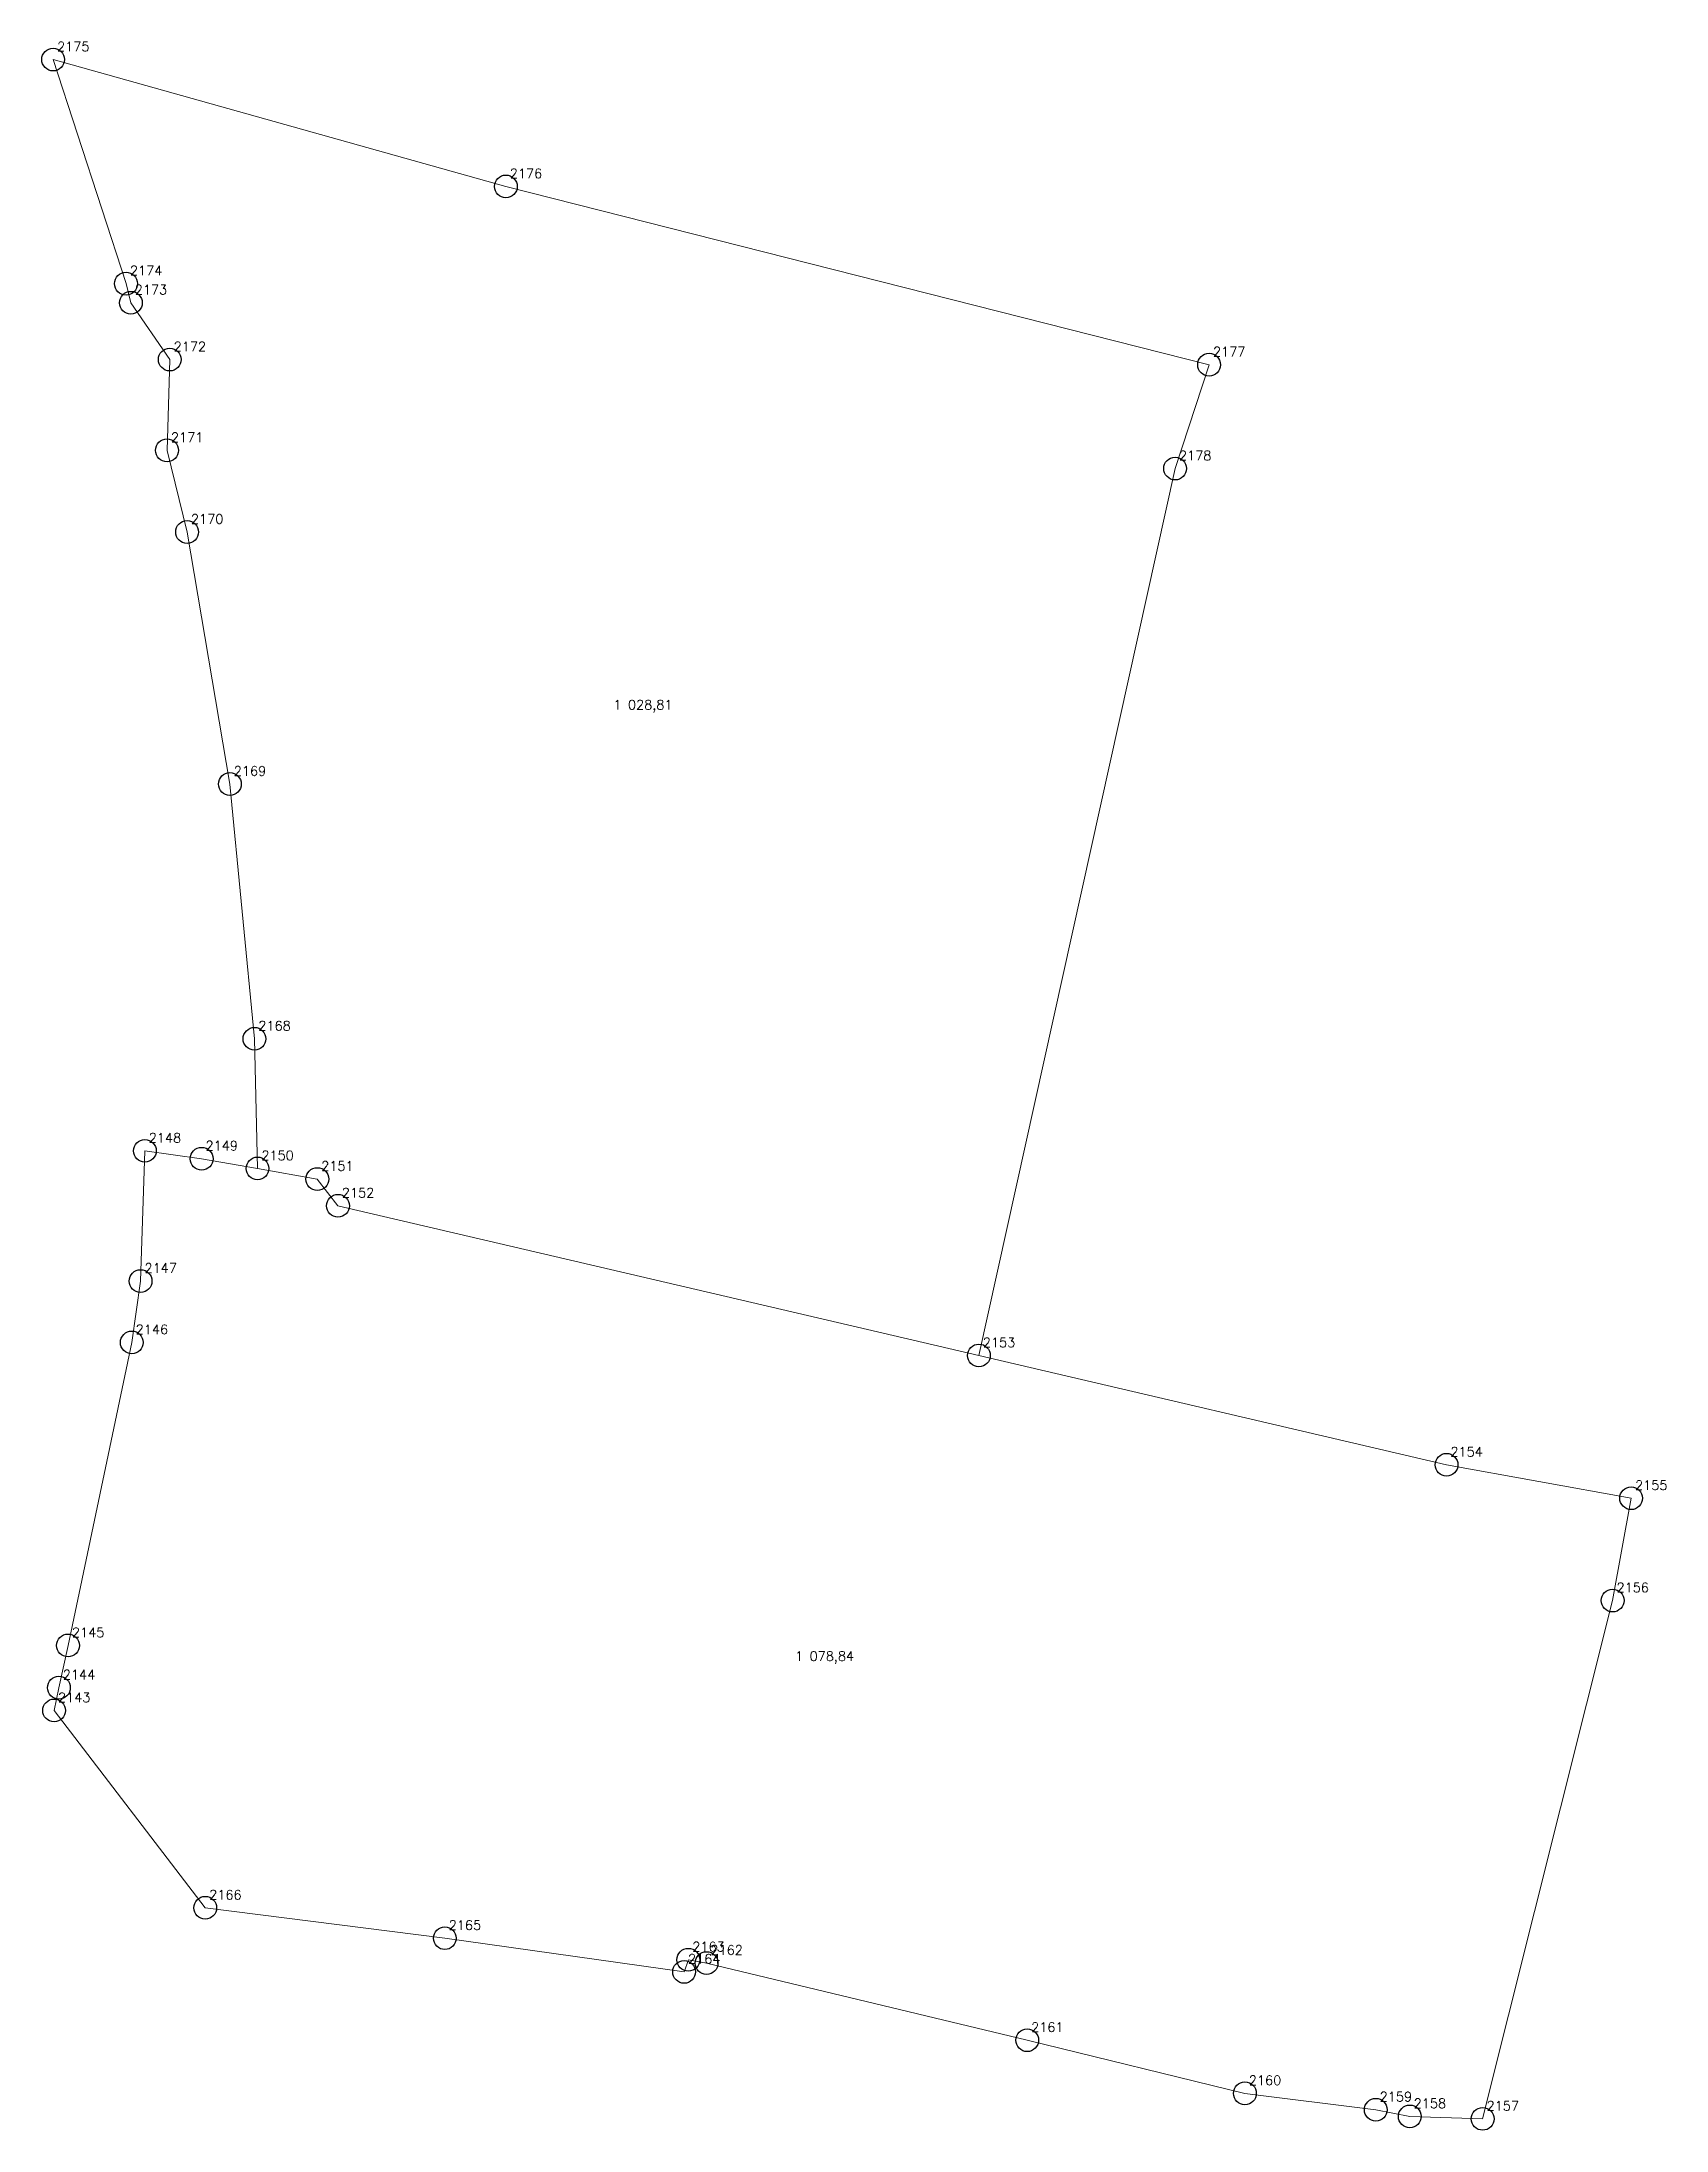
# Model space of a CAD drawing. Extents: x 1391578 to 1399811, y 355675 to 360827.
# Drawn here: x 1395575.3 to 1395628.8, y 360374.7 to 360443.5 of the extents above; entities that cross this region are included whole.
import ezdxf

# ---------------------------------------------------------------- set-up
doc = ezdxf.new("R2010")
doc.units = 0
doc.header["$PDMODE"] = 33
doc.header["$PDSIZE"] = 0.75
doc.layers.add('6 - утвержденные границы территорий окн', color=7, linetype='Continuous')
doc.styles.get("Standard").update_dxf_attribs({"font": 'simplex.shx'})

msp = doc.modelspace()

# ---------------------------------------------------------------- texts
at = {"layer": '6 - утвержденные границы территорий окн', "color": 7}
for s, p in [('2175', (1395575.809, 360443.199)), ('2176', (1395590.719, 360439.019)), ('2174', (1395578.209, 360435.819)), ('2173', (1395578.369, 360435.189)), ('2172', (1395579.649, 360433.319)), ('2177', (1395613.879, 360433.149)), ('2171', (1395579.559, 360430.329)), ('2178', (1395612.759, 360429.729)), ('2170', (1395580.219, 360427.639)), ('1 028,81', (1395594.132, 360421.521)), ('2169', (1395581.629, 360419.339)), ('2168', (1395582.439, 360410.949)), ('2148', (1395578.829, 360407.259)), ('2149', (1395580.699, 360406.999)), ('2150', (1395582.539, 360406.679)), ('2151', (1395584.509, 360406.329)), ('2152', (1395585.189, 360405.449)), ('2147', (1395578.689, 360402.969)), ('2146', (1395578.399, 360400.949)), ('2153', (1395606.299, 360400.519)), ('2154', (1395621.699, 360396.919)), ('2155', (1395627.779, 360395.819)), ('2156', (1395627.169, 360392.449)), ('2145', (1395576.299, 360390.969)), ('1 078,84', (1395600.113, 360390.19)), ('2144', (1395575.999, 360389.579)), ('2143', (1395575.839, 360388.829)), ('2166', (1395580.819, 360382.329)), ('2165', (1395588.709, 360381.329)), ('2164', (1395596.589, 360380.219)), ('2163', (1395596.729, 360380.619)), ('2162', (1395597.329, 360380.509)), ('2161', (1395607.889, 360377.969)), ('2160', (1395615.059, 360376.219)), ('2159', (1395619.369, 360375.679)), ('2158', (1395620.489, 360375.459)), ('2157', (1395622.889, 360375.379))]:
    msp.add_text(s, height=0.3111, dxfattribs=at).set_placement(p)

# ---------------------------------------------------------------- linework, layer by layer
at = {"layer": '6 - утвержденные границы территорий окн', "color": 7, "lineweight": 20}
for points in [[(1395582.41, 360406.405), (1395582.31, 360410.675), (1395581.5, 360419.065), (1395580.09, 360427.365), (1395579.43, 360430.055), (1395579.52, 360433.045), (1395578.24, 360434.915), (1395578.08, 360435.545), (1395575.68, 360442.925), (1395590.59, 360438.745), (1395613.75, 360432.875), (1395612.63, 360429.455), (1395606.17, 360400.245), (1395585.06, 360405.175), (1395584.38, 360406.055), (1395582.41, 360406.405)], [(1395575.71, 360388.555), (1395575.87, 360389.305), (1395576.17, 360390.695), (1395578.27, 360400.675), (1395578.56, 360402.695), (1395578.7, 360406.985), (1395580.57, 360406.725), (1395582.41, 360406.405), (1395584.38, 360406.055), (1395585.06, 360405.175), (1395606.17, 360400.245), (1395621.57, 360396.645), (1395627.65, 360395.545), (1395627.04, 360392.175), (1395622.76, 360375.105), (1395620.36, 360375.185), (1395619.24, 360375.405), (1395614.93, 360375.945), (1395607.76, 360377.695), (1395597.2, 360380.235), (1395596.6, 360380.345), (1395596.46, 360379.945), (1395588.58, 360381.055), (1395580.69, 360382.055), (1395575.71, 360388.555)]]:
    msp.add_lwpolyline(points, close=True, dxfattribs=at)
at = {"layer": '6 - утвержденные границы территорий окн'}
for p in [(1395575.68, 360442.925), (1395590.59, 360438.745), (1395578.08, 360435.545), (1395578.24, 360434.915), (1395579.52, 360433.045), (1395613.75, 360432.875), (1395579.43, 360430.055), (1395612.63, 360429.455), (1395580.09, 360427.365), (1395581.5, 360419.065), (1395582.31, 360410.675), (1395578.7, 360406.985), (1395580.57, 360406.725), (1395582.41, 360406.405), (1395584.38, 360406.055), (1395585.06, 360405.175), (1395578.56, 360402.695), (1395578.27, 360400.675), (1395606.17, 360400.245), (1395621.57, 360396.645), (1395627.65, 360395.545), (1395627.04, 360392.175), (1395576.17, 360390.695), (1395575.87, 360389.305), (1395575.71, 360388.555), (1395580.69, 360382.055), (1395588.58, 360381.055), (1395596.6, 360380.345), (1395597.2, 360380.235), (1395596.46, 360379.945), (1395607.76, 360377.695), (1395614.93, 360375.945), (1395619.24, 360375.405), (1395620.36, 360375.185), (1395622.76, 360375.105)]:
    msp.add_point(p, dxfattribs=at)

msp.set_redraw_order([(e.dxf.handle, doc.entitydb.next_handle()) for e in msp.query("TEXT MTEXT ATTDEF DIMENSION ARC_DIMENSION")])  # texts and dimensions are drawn at this point

doc.saveas('drawing.dxf')
